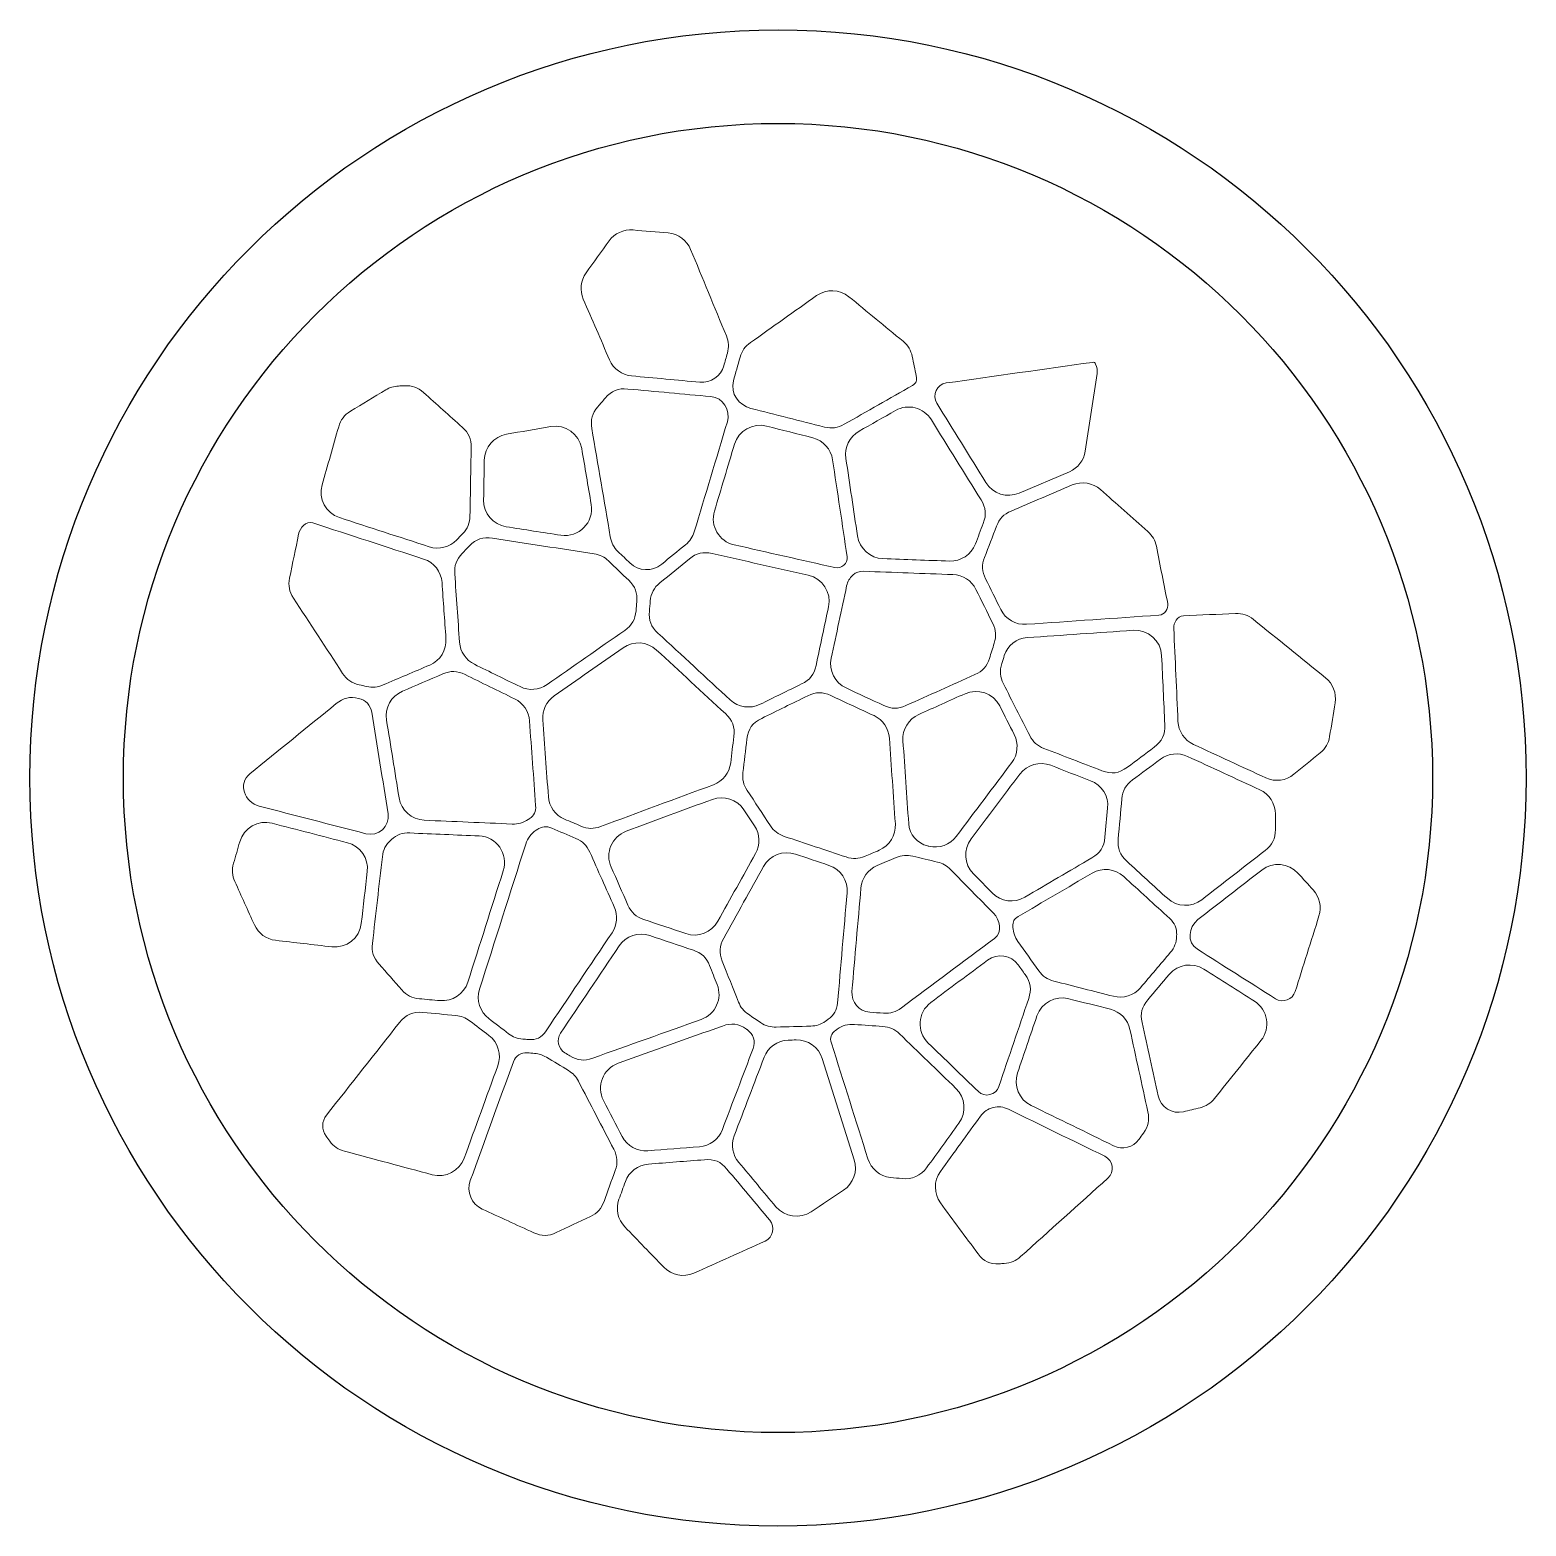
# Model space of a CAD drawing. Header units: inches. Extents: x 0 to 4, y 0 to 4.
import ezdxf

# ---------------------------------------------------------------- set-up
doc = ezdxf.new("R2010")
doc.units = ezdxf.units.IN
doc.header["$MEASUREMENT"] = 0
doc.layers.get('0').update_dxf_attribs({"lineweight": 25, "true_color": 0xffffff})
doc.layers.add('Default', color=7, linetype='Continuous', true_color=0xffffff)

msp = doc.modelspace()

# ---------------------------------------------------------------- linework, layer by layer
for radius in [2, 1.75]:
    msp.add_circle((2, 2), radius)
at = {"layer": 'Default', "lineweight": 9}
for points, knots in [([(1.487, 3.3503), (1.4724, 3.33), (1.4695, 3.3034), (1.4795, 3.2804), (1.4795, 3.2804), (1.5029, 3.2261), (1.5263, 3.1719), (1.5497, 3.1177), (1.5497, 3.1177), (1.5601, 3.0937), (1.5827, 3.0773), (1.6087, 3.0749), (1.6087, 3.0749), (1.6696, 3.0694), (1.7304, 3.0638), (1.7913, 3.0582), (1.7913, 3.0582), (1.8204, 3.0556), (1.8473, 3.0741), (1.8553, 3.1023), (1.8553, 3.1023), (1.8584, 3.1133), (1.8615, 3.1244), (1.8646, 3.1355), (1.8646, 3.1355), (1.8693, 3.1521), (1.8685, 3.1662), (1.8619, 3.1821), (1.8619, 3.1821), (1.8301, 3.2591), (1.7983, 3.3362), (1.7665, 3.4132), (1.7665, 3.4132), (1.7563, 3.4379), (1.7332, 3.4549), (1.7066, 3.4571), (1.7066, 3.4571), (1.6752, 3.4598), (1.6438, 3.4624), (1.6124, 3.4651), (1.6124, 3.4651), (1.5874, 3.4672), (1.5631, 3.4561), (1.5485, 3.4357), (1.5485, 3.4357), (1.528, 3.4072), (1.5075, 3.3788), (1.487, 3.3503)], [0, 0, 0, 0, 0.076923, 0.076923, 0.076923, 0.076923, 0.153846, 0.153846, 0.153846, 0.153846, 0.230769, 0.230769, 0.230769, 0.230769, 0.307692, 0.307692, 0.307692, 0.307692, 0.384615, 0.384615, 0.384615, 0.384615, 0.461538, 0.461538, 0.461538, 0.461538, 0.538462, 0.538462, 0.538462, 0.538462, 0.615385, 0.615385, 0.615385, 0.615385, 0.692308, 0.692308, 0.692308, 0.692308, 0.769231, 0.769231, 0.769231, 0.769231, 0.846154, 0.846154, 0.846154, 0.846154, 1, 1, 1, 1]), ([(1.9262, 3.164), (1.9118, 3.1539), (1.9036, 3.1421), (1.8988, 3.1252), (1.8988, 3.1252), (1.8928, 3.104), (1.8869, 3.0828), (1.8809, 3.0616), (1.8809, 3.0616), (1.8714, 3.0278), (1.8957, 2.9963), (1.9278, 2.9882), (1.9278, 2.9882), (1.9933, 2.9716), (2.0588, 2.955), (2.1243, 2.9384), (2.1243, 2.9384), (2.144, 2.9334), (2.1595, 2.9356), (2.1771, 2.9456), (2.1771, 2.9456), (2.2379, 2.9802), (2.2986, 3.0148), (2.3594, 3.0494), (2.3594, 3.0494), (2.3706, 3.0558), (2.3718, 3.0635), (2.3694, 3.0752), (2.3694, 3.0752), (2.3659, 3.0924), (2.3624, 3.1096), (2.3589, 3.1267), (2.3589, 3.1267), (2.3554, 3.144), (2.348, 3.1563), (2.3343, 3.1675), (2.3343, 3.1675), (2.2862, 3.2072), (2.238, 3.2469), (2.1898, 3.2866), (2.1898, 3.2866), (2.1649, 3.3071), (2.1294, 3.3083), (2.1031, 3.2897), (2.1031, 3.2897), (2.0441, 3.2478), (1.9852, 3.2059), (1.9262, 3.164)], [0, 0, 0, 0, 0.076923, 0.076923, 0.076923, 0.076923, 0.153846, 0.153846, 0.153846, 0.153846, 0.230769, 0.230769, 0.230769, 0.230769, 0.307692, 0.307692, 0.307692, 0.307692, 0.384615, 0.384615, 0.384615, 0.384615, 0.461538, 0.461538, 0.461538, 0.461538, 0.538462, 0.538462, 0.538462, 0.538462, 0.615385, 0.615385, 0.615385, 0.615385, 0.692308, 0.692308, 0.692308, 0.692308, 0.769231, 0.769231, 0.769231, 0.769231, 0.846154, 0.846154, 0.846154, 0.846154, 1, 1, 1, 1]), ([(2.556, 2.7897), (2.5122, 2.8605), (2.4684, 2.9313), (2.4247, 3.0021), (2.4247, 3.0021), (2.4111, 3.0239), (2.4245, 3.0525), (2.45, 3.0561), (2.45, 3.0561), (2.5802, 3.0745), (2.7104, 3.0929), (2.8406, 3.1112)], [0, 0, 0, 0, 0.25, 0.25, 0.25, 0.25, 0.5, 0.5, 0.5, 0.5, 1, 1, 1, 1]), ([(1.1797, 2.8835), (1.1801, 2.9067), (1.1733, 2.9224), (1.156, 2.9379), (1.156, 2.9379), (1.1215, 2.9688), (1.087, 2.9997), (1.0525, 3.0306), (1.0525, 3.0306), (1.0372, 3.0443), (1.0222, 3.0497), (1.0016, 3.0487), (1.0016, 3.0487), (0.9961, 3.0485), (0.9906, 3.0482), (0.9852, 3.048), (0.9852, 3.048), (0.9727, 3.0474), (0.9621, 3.0442), (0.9515, 3.0377), (0.9515, 3.0377), (0.92, 3.0187), (0.8886, 2.9997), (0.8571, 2.9806), (0.8571, 2.9806), (0.8403, 2.9704), (0.8309, 2.9581), (0.8255, 2.9392), (0.8255, 2.9392), (0.8107, 2.8873), (0.7959, 2.8355), (0.7811, 2.7837), (0.7811, 2.7837), (0.7706, 2.7468), (0.7911, 2.7081), (0.8276, 2.6963), (0.8276, 2.6963), (0.9076, 2.6702), (0.9875, 2.6442), (1.0675, 2.6181), (1.0675, 2.6181), (1.0936, 2.6096), (1.1222, 2.6168), (1.1412, 2.6367), (1.1412, 2.6367), (1.1463, 2.6421), (1.1515, 2.6475), (1.1567, 2.653), (1.1567, 2.653), (1.1703, 2.6672), (1.1761, 2.6814), (1.1765, 2.701), (1.1765, 2.701), (1.1776, 2.7618), (1.1786, 2.8227), (1.1797, 2.8835)], [0, 0, 0, 0, 0.066667, 0.066667, 0.066667, 0.066667, 0.133333, 0.133333, 0.133333, 0.133333, 0.2, 0.2, 0.2, 0.2, 0.266667, 0.266667, 0.266667, 0.266667, 0.333333, 0.333333, 0.333333, 0.333333, 0.4, 0.4, 0.4, 0.4, 0.466667, 0.466667, 0.466667, 0.466667, 0.533333, 0.533333, 0.533333, 0.533333, 0.6, 0.6, 0.6, 0.6, 0.666667, 0.666667, 0.666667, 0.666667, 0.733333, 0.733333, 0.733333, 0.733333, 0.8, 0.8, 0.8, 0.8, 0.866667, 0.866667, 0.866667, 0.866667, 1, 1, 1, 1]), ([(1.5986, 3.04), (1.5723, 3.0425), (1.5551, 3.0355), (1.5379, 3.0154), (1.5379, 3.0154), (1.5314, 3.0079), (1.5249, 3.0003), (1.5184, 2.9927), (1.5184, 2.9927), (1.5029, 2.9746), (1.4983, 2.9578), (1.5023, 2.9343), (1.5023, 2.9343), (1.5188, 2.8377), (1.5352, 2.7411), (1.5517, 2.6446), (1.5517, 2.6446), (1.5545, 2.6284), (1.5608, 2.6164), (1.5727, 2.6051), (1.5727, 2.6051), (1.5831, 2.5951), (1.5935, 2.5851), (1.6039, 2.5751), (1.6039, 2.5751), (1.6273, 2.5526), (1.6639, 2.5511), (1.6891, 2.5716), (1.6891, 2.5716), (1.7103, 2.589), (1.7316, 2.6063), (1.7529, 2.6236), (1.7529, 2.6236), (1.7646, 2.6331), (1.7718, 2.6438), (1.7762, 2.6584), (1.7762, 2.6584), (1.8056, 2.7564), (1.8351, 2.8544), (1.8646, 2.9524), (1.8646, 2.9524), (1.874, 2.9838), (1.8531, 3.0167), (1.8201, 3.0198), (1.8201, 3.0198), (1.7462, 3.0265), (1.6724, 3.0333), (1.5986, 3.04)], [0, 0, 0, 0, 0.076923, 0.076923, 0.076923, 0.076923, 0.153846, 0.153846, 0.153846, 0.153846, 0.230769, 0.230769, 0.230769, 0.230769, 0.307692, 0.307692, 0.307692, 0.307692, 0.384615, 0.384615, 0.384615, 0.384615, 0.461538, 0.461538, 0.461538, 0.461538, 0.538462, 0.538462, 0.538462, 0.538462, 0.615385, 0.615385, 0.615385, 0.615385, 0.692308, 0.692308, 0.692308, 0.692308, 0.769231, 0.769231, 0.769231, 0.769231, 0.846154, 0.846154, 0.846154, 0.846154, 1, 1, 1, 1]), ([(2.41, 2.958), (2.3898, 2.9907), (2.3474, 3.0015), (2.314, 2.9825), (2.314, 2.9825), (2.2816, 2.964), (2.2491, 2.9455), (2.2167, 2.9271), (2.2167, 2.9271), (2.1911, 2.9125), (2.1771, 2.8836), (2.1815, 2.8545), (2.1815, 2.8545), (2.1918, 2.7853), (2.2022, 2.7162), (2.2126, 2.6471), (2.2126, 2.6471), (2.2177, 2.6131), (2.2462, 2.5876), (2.2805, 2.5864), (2.2805, 2.5864), (2.3399, 2.5842), (2.3992, 2.582), (2.4586, 2.5799), (2.4586, 2.5799), (2.489, 2.5788), (2.5169, 2.5972), (2.5278, 2.6257), (2.5278, 2.6257), (2.5348, 2.6439), (2.5417, 2.6621), (2.5487, 2.6803), (2.5487, 2.6803), (2.5577, 2.7039), (2.556, 2.7219), (2.5428, 2.7434), (2.5428, 2.7434), (2.4985, 2.8149), (2.4542, 2.8865), (2.41, 2.958)], [0, 0, 0, 0, 0.090909, 0.090909, 0.090909, 0.090909, 0.181818, 0.181818, 0.181818, 0.181818, 0.272727, 0.272727, 0.272727, 0.272727, 0.363636, 0.363636, 0.363636, 0.363636, 0.454545, 0.454545, 0.454545, 0.454545, 0.545455, 0.545455, 0.545455, 0.545455, 0.636364, 0.636364, 0.636364, 0.636364, 0.727273, 0.727273, 0.727273, 0.727273, 0.818182, 0.818182, 0.818182, 0.818182, 1, 1, 1, 1]), ([(1.4751, 2.8813), (1.4685, 2.9203), (1.4315, 2.9464), (1.3926, 2.9396), (1.3926, 2.9396), (1.353, 2.9328), (1.3135, 2.9259), (1.2739, 2.919), (1.2739, 2.919), (1.2402, 2.9131), (1.2154, 2.8842), (1.2148, 2.85), (1.2148, 2.85), (1.2142, 2.8144), (1.2135, 2.7789), (1.2129, 2.7434), (1.2129, 2.7434), (1.2123, 2.7077), (1.2381, 2.677), (1.2734, 2.6716), (1.2734, 2.6716), (1.3221, 2.6641), (1.3708, 2.6566), (1.4195, 2.6491), (1.4195, 2.6491), (1.4676, 2.6416), (1.5089, 2.6835), (1.5007, 2.7316), (1.5007, 2.7316), (1.4922, 2.7815), (1.4837, 2.8314), (1.4751, 2.8813)], [0, 0, 0, 0, 0.111111, 0.111111, 0.111111, 0.111111, 0.222222, 0.222222, 0.222222, 0.222222, 0.333333, 0.333333, 0.333333, 0.333333, 0.444444, 0.444444, 0.444444, 0.444444, 0.555556, 0.555556, 0.555556, 0.555556, 0.666667, 0.666667, 0.666667, 0.666667, 0.777778, 0.777778, 0.777778, 0.777778, 1, 1, 1, 1]), ([(2.1459, 2.851), (2.1417, 2.8794), (2.1208, 2.9025), (2.0929, 2.9096), (2.0929, 2.9096), (2.0518, 2.92), (2.0107, 2.9304), (1.9696, 2.9408), (1.9696, 2.9408), (1.9326, 2.9502), (1.8947, 2.9288), (1.8837, 2.8922), (1.8837, 2.8922), (1.8658, 2.8326), (1.8479, 2.7731), (1.83, 2.7135), (1.83, 2.7135), (1.8181, 2.6739), (1.8423, 2.6325), (1.8826, 2.6234), (1.8826, 2.6234), (1.9724, 2.6032), (2.0622, 2.5829), (2.152, 2.5627), (2.152, 2.5627), (2.17, 2.5587), (2.1876, 2.573), (2.1848, 2.5917), (2.1848, 2.5917), (2.1719, 2.6782), (2.1589, 2.7646), (2.1459, 2.851)], [0, 0, 0, 0, 0.111111, 0.111111, 0.111111, 0.111111, 0.222222, 0.222222, 0.222222, 0.222222, 0.333333, 0.333333, 0.333333, 0.333333, 0.444444, 0.444444, 0.444444, 0.444444, 0.555556, 0.555556, 0.555556, 0.555556, 0.666667, 0.666667, 0.666667, 0.666667, 0.777778, 0.777778, 0.777778, 0.777778, 1, 1, 1, 1]), ([(2.623, 2.7136), (2.6033, 2.7052), (2.5919, 2.6935), (2.5843, 2.6735), (2.5843, 2.6735), (2.5736, 2.6456), (2.5629, 2.6177), (2.5522, 2.5898), (2.5522, 2.5898), (2.5443, 2.5691), (2.5451, 2.5525), (2.5549, 2.5327), (2.5549, 2.5327), (2.5684, 2.5053), (2.582, 2.4779), (2.5955, 2.4505), (2.5955, 2.4505), (2.6083, 2.4246), (2.6355, 2.4089), (2.6644, 2.4109), (2.6644, 2.4109), (2.7824, 2.419), (2.9003, 2.4272), (3.0183, 2.4353), (3.0183, 2.4353), (3.0342, 2.4364), (3.045, 2.4513), (3.0419, 2.4667), (3.0419, 2.4667), (3.0318, 2.5176), (3.0216, 2.5686), (3.0115, 2.6195), (3.0115, 2.6195), (3.0082, 2.6359), (3.0013, 2.6479), (2.9888, 2.659), (2.9888, 2.659), (2.9466, 2.6964), (2.9043, 2.7338), (2.8621, 2.7712), (2.8621, 2.7712), (2.8415, 2.7895), (2.8122, 2.7942), (2.7868, 2.7834), (2.7868, 2.7834), (2.7322, 2.7602), (2.6776, 2.7369), (2.623, 2.7136)], [0, 0, 0, 0, 0.076923, 0.076923, 0.076923, 0.076923, 0.153846, 0.153846, 0.153846, 0.153846, 0.230769, 0.230769, 0.230769, 0.230769, 0.307692, 0.307692, 0.307692, 0.307692, 0.384615, 0.384615, 0.384615, 0.384615, 0.461538, 0.461538, 0.461538, 0.461538, 0.538462, 0.538462, 0.538462, 0.538462, 0.615385, 0.615385, 0.615385, 0.615385, 0.692308, 0.692308, 0.692308, 0.692308, 0.769231, 0.769231, 0.769231, 0.769231, 0.846154, 0.846154, 0.846154, 0.846154, 1, 1, 1, 1]), ([(0.6943, 2.5346), (0.6902, 2.5142), (0.6932, 2.4985), (0.7045, 2.4812), (0.7045, 2.4812), (0.7483, 2.414), (0.7922, 2.3469), (0.8361, 2.2798), (0.8361, 2.2798), (0.8472, 2.2626), (0.8603, 2.2536), (0.8803, 2.2492), (0.8803, 2.2492), (0.887, 2.2477), (0.8938, 2.2462), (0.9005, 2.2447), (0.9005, 2.2447), (0.9161, 2.2412), (0.9294, 2.2424), (0.944, 2.2487), (0.944, 2.2487), (0.9857, 2.2665), (1.0274, 2.2842), (1.069, 2.302), (1.069, 2.302), (1.097, 2.314), (1.1143, 2.3423), (1.1122, 2.3726), (1.1122, 2.3726), (1.1087, 2.4226), (1.1052, 2.4726), (1.1017, 2.5226), (1.1017, 2.5226), (1.0997, 2.5516), (1.0802, 2.5764), (1.0526, 2.5854), (1.0526, 2.5854), (0.9539, 2.6176), (0.8551, 2.6498), (0.7564, 2.6819), (0.7564, 2.6819), (0.7367, 2.6884), (0.7218, 2.6682), (0.7184, 2.6515), (0.7184, 2.6515), (0.7104, 2.6125), (0.7023, 2.5735), (0.6943, 2.5346)], [0, 0, 0, 0, 0.076923, 0.076923, 0.076923, 0.076923, 0.153846, 0.153846, 0.153846, 0.153846, 0.230769, 0.230769, 0.230769, 0.230769, 0.307692, 0.307692, 0.307692, 0.307692, 0.384615, 0.384615, 0.384615, 0.384615, 0.461538, 0.461538, 0.461538, 0.461538, 0.538462, 0.538462, 0.538462, 0.538462, 0.615385, 0.615385, 0.615385, 0.615385, 0.692308, 0.692308, 0.692308, 0.692308, 0.769231, 0.769231, 0.769231, 0.769231, 0.846154, 0.846154, 0.846154, 0.846154, 1, 1, 1, 1]), ([(1.3104, 2.2442), (1.3337, 2.2328), (1.3613, 2.2349), (1.3826, 2.2497), (1.3826, 2.2497), (1.4518, 2.2981), (1.521, 2.3464), (1.5902, 2.3947), (1.5902, 2.3947), (1.6097, 2.4083), (1.6184, 2.4234), (1.6205, 2.4471), (1.6205, 2.4471), (1.6211, 2.455), (1.6218, 2.463), (1.6225, 2.471), (1.6225, 2.471), (1.6246, 2.4952), (1.6184, 2.5117), (1.6008, 2.5286), (1.6008, 2.5286), (1.5829, 2.5458), (1.565, 2.563), (1.547, 2.5802), (1.547, 2.5802), (1.5358, 2.591), (1.524, 2.5968), (1.5085, 2.5992), (1.5085, 2.5992), (1.418, 2.6132), (1.3275, 2.6272), (1.2369, 2.6411), (1.2369, 2.6411), (1.2106, 2.6452), (1.1929, 2.6392), (1.1745, 2.6199), (1.1745, 2.6199), (1.1681, 2.6133), (1.1618, 2.6066), (1.1554, 2.6), (1.1554, 2.6), (1.14, 2.5838), (1.1343, 2.568), (1.1358, 2.5457), (1.1358, 2.5457), (1.1401, 2.4848), (1.1443, 2.4239), (1.1486, 2.363), (1.1486, 2.363), (1.1504, 2.3377), (1.1655, 2.3151), (1.1884, 2.3039), (1.1884, 2.3039), (1.229, 2.284), (1.2697, 2.2641), (1.3104, 2.2442)], [0, 0, 0, 0, 0.066667, 0.066667, 0.066667, 0.066667, 0.133333, 0.133333, 0.133333, 0.133333, 0.2, 0.2, 0.2, 0.2, 0.266667, 0.266667, 0.266667, 0.266667, 0.333333, 0.333333, 0.333333, 0.333333, 0.4, 0.4, 0.4, 0.4, 0.466667, 0.466667, 0.466667, 0.466667, 0.533333, 0.533333, 0.533333, 0.533333, 0.6, 0.6, 0.6, 0.6, 0.666667, 0.666667, 0.666667, 0.666667, 0.733333, 0.733333, 0.733333, 0.733333, 0.8, 0.8, 0.8, 0.8, 0.866667, 0.866667, 0.866667, 0.866667, 1, 1, 1, 1]), ([(1.8237, 2.6001), (1.7996, 2.6055), (1.7822, 2.6015), (1.763, 2.5858), (1.763, 2.5858), (1.7368, 2.5645), (1.7107, 2.5432), (1.6845, 2.5219), (1.6845, 2.5219), (1.668, 2.5085), (1.6603, 2.4941), (1.6585, 2.4728), (1.6585, 2.4728), (1.6577, 2.4639), (1.6569, 2.4549), (1.6562, 2.446), (1.6562, 2.446), (1.654, 2.4211), (1.6605, 2.4044), (1.6788, 2.3874), (1.6788, 2.3874), (1.7433, 2.3279), (1.8078, 2.2683), (1.8723, 2.2088), (1.8723, 2.2088), (1.894, 2.1888), (1.9256, 2.1842), (1.9521, 2.1971), (1.9521, 2.1971), (1.9891, 2.2152), (2.0262, 2.2333), (2.0632, 2.2514), (2.0632, 2.2514), (2.0855, 2.2623), (2.0964, 2.2764), (2.1016, 2.3006), (2.1016, 2.3006), (2.1128, 2.353), (2.1239, 2.4053), (2.1351, 2.4577), (2.1351, 2.4577), (2.1433, 2.4959), (2.1191, 2.5336), (2.081, 2.5422), (2.081, 2.5422), (1.9952, 2.5615), (1.9095, 2.5808), (1.8237, 2.6001)], [0, 0, 0, 0, 0.076923, 0.076923, 0.076923, 0.076923, 0.153846, 0.153846, 0.153846, 0.153846, 0.230769, 0.230769, 0.230769, 0.230769, 0.307692, 0.307692, 0.307692, 0.307692, 0.384615, 0.384615, 0.384615, 0.384615, 0.461538, 0.461538, 0.461538, 0.461538, 0.538462, 0.538462, 0.538462, 0.538462, 0.615385, 0.615385, 0.615385, 0.615385, 0.692308, 0.692308, 0.692308, 0.692308, 0.769231, 0.769231, 0.769231, 0.769231, 0.846154, 0.846154, 0.846154, 0.846154, 1, 1, 1, 1]), ([(2.2003, 2.5424), (2.1912, 2.5343), (2.186, 2.5255), (2.1835, 2.5136), (2.1835, 2.5136), (2.1698, 2.4491), (2.156, 2.3847), (2.1423, 2.3203), (2.1423, 2.3203), (2.1353, 2.2877), (2.1518, 2.2547), (2.182, 2.2407), (2.182, 2.2407), (2.2155, 2.2251), (2.2491, 2.2095), (2.2826, 2.194), (2.2826, 2.194), (2.3036, 2.1842), (2.3207, 2.1841), (2.3418, 2.1936), (2.3418, 2.1936), (2.4034, 2.2212), (2.4649, 2.2487), (2.5265, 2.2763), (2.5265, 2.2763), (2.5472, 2.2856), (2.5584, 2.2982), (2.5653, 2.3198), (2.5653, 2.3198), (2.5696, 2.3333), (2.5738, 2.3467), (2.5781, 2.3602), (2.5781, 2.3602), (2.5842, 2.3795), (2.583, 2.3952), (2.5741, 2.4133), (2.5741, 2.4133), (2.5591, 2.4436), (2.5442, 2.4739), (2.5292, 2.5041), (2.5292, 2.5041), (2.5176, 2.5276), (2.494, 2.5429), (2.4678, 2.5438), (2.4678, 2.5438), (2.3881, 2.5467), (2.3084, 2.5497), (2.2287, 2.5526), (2.2287, 2.5526), (2.2172, 2.553), (2.2088, 2.55), (2.2003, 2.5424)], [0, 0, 0, 0, 0.071429, 0.071429, 0.071429, 0.071429, 0.142857, 0.142857, 0.142857, 0.142857, 0.214286, 0.214286, 0.214286, 0.214286, 0.285714, 0.285714, 0.285714, 0.285714, 0.357143, 0.357143, 0.357143, 0.357143, 0.428571, 0.428571, 0.428571, 0.428571, 0.5, 0.5, 0.5, 0.5, 0.571429, 0.571429, 0.571429, 0.571429, 0.642857, 0.642857, 0.642857, 0.642857, 0.714286, 0.714286, 0.714286, 0.714286, 0.785714, 0.785714, 0.785714, 0.785714, 0.857143, 0.857143, 0.857143, 0.857143, 1, 1, 1, 1]), ([(3.271, 2.4239), (3.2563, 2.4358), (3.242, 2.4405), (3.2231, 2.4397), (3.2231, 2.4397), (3.1767, 2.4377), (3.1303, 2.4357), (3.0839, 2.4337), (3.0839, 2.4337), (3.0666, 2.433), (3.0574, 2.4151), (3.0581, 2.3998), (3.0581, 2.3998), (3.0619, 2.3169), (3.0656, 2.2341), (3.0694, 2.1513), (3.0694, 2.1513), (3.0706, 2.1246), (3.0866, 2.1009), (3.1108, 2.0897), (3.1108, 2.0897), (3.1754, 2.0599), (3.2399, 2.0301), (3.3045, 2.0003), (3.3045, 2.0003), (3.3293, 1.9889), (3.3584, 1.9926), (3.3795, 2.0099), (3.3795, 2.0099), (3.4029, 2.0289), (3.4262, 2.048), (3.4495, 2.067), (3.4495, 2.067), (3.4642, 2.0791), (3.4718, 2.0922), (3.4748, 2.1109), (3.4748, 2.1109), (3.4797, 2.1411), (3.4845, 2.1712), (3.4894, 2.2013), (3.4894, 2.2013), (3.4934, 2.2266), (3.4837, 2.2521), (3.4638, 2.2681), (3.4638, 2.2681), (3.3995, 2.3201), (3.3352, 2.372), (3.271, 2.4239)], [0, 0, 0, 0, 0.076923, 0.076923, 0.076923, 0.076923, 0.153846, 0.153846, 0.153846, 0.153846, 0.230769, 0.230769, 0.230769, 0.230769, 0.307692, 0.307692, 0.307692, 0.307692, 0.384615, 0.384615, 0.384615, 0.384615, 0.461538, 0.461538, 0.461538, 0.461538, 0.538462, 0.538462, 0.538462, 0.538462, 0.615385, 0.615385, 0.615385, 0.615385, 0.692308, 0.692308, 0.692308, 0.692308, 0.769231, 0.769231, 0.769231, 0.769231, 0.846154, 0.846154, 0.846154, 0.846154, 1, 1, 1, 1]), ([(1.882, 2.1111), (1.8851, 2.1371), (1.8787, 2.1543), (1.8595, 2.172), (1.8595, 2.172), (1.7981, 2.2288), (1.7367, 2.2855), (1.6752, 2.3422), (1.6752, 2.3422), (1.6506, 2.3649), (1.6135, 2.3675), (1.586, 2.3483), (1.586, 2.3483), (1.5245, 2.3053), (1.463, 2.2624), (1.4015, 2.2194), (1.4015, 2.2194), (1.3809, 2.205), (1.3694, 2.1808), (1.3712, 2.1558), (1.3712, 2.1558), (1.3762, 2.0874), (1.3811, 2.019), (1.3861, 1.9505), (1.3861, 1.9505), (1.388, 1.9238), (1.4048, 1.9004), (1.4295, 1.89), (1.4295, 1.89), (1.4441, 1.8838), (1.4587, 1.8777), (1.4733, 1.8715), (1.4733, 1.8715), (1.4916, 1.8638), (1.5072, 1.8634), (1.5258, 1.8703), (1.5258, 1.8703), (1.6263, 1.9076), (1.7269, 1.9448), (1.8274, 1.982), (1.8274, 1.982), (1.8525, 1.9913), (1.8703, 2.0138), (1.8735, 2.0404), (1.8735, 2.0404), (1.8763, 2.064), (1.8791, 2.0876), (1.882, 2.1111)], [0, 0, 0, 0, 0.076923, 0.076923, 0.076923, 0.076923, 0.153846, 0.153846, 0.153846, 0.153846, 0.230769, 0.230769, 0.230769, 0.230769, 0.307692, 0.307692, 0.307692, 0.307692, 0.384615, 0.384615, 0.384615, 0.384615, 0.461538, 0.461538, 0.461538, 0.461538, 0.538462, 0.538462, 0.538462, 0.538462, 0.615385, 0.615385, 0.615385, 0.615385, 0.692308, 0.692308, 0.692308, 0.692308, 0.769231, 0.769231, 0.769231, 0.769231, 0.846154, 0.846154, 0.846154, 0.846154, 1, 1, 1, 1]), ([(2.6729, 2.1134), (2.6817, 2.0962), (2.693, 2.086), (2.711, 2.0791), (2.711, 2.0791), (2.7626, 2.0592), (2.8142, 2.0394), (2.8658, 2.0196), (2.8658, 2.0196), (2.8922, 2.0094), (2.9113, 2.012), (2.934, 2.029), (2.934, 2.029), (2.9578, 2.0467), (2.9817, 2.0645), (3.0055, 2.0823), (3.0055, 2.0823), (3.0272, 2.0985), (3.0353, 2.1155), (3.0341, 2.1427), (3.0341, 2.1427), (3.0313, 2.2041), (3.0285, 2.2654), (3.0257, 2.3268), (3.0257, 2.3268), (3.0239, 2.3669), (2.9895, 2.3975), (2.9496, 2.3948), (2.9496, 2.3948), (2.8551, 2.3883), (2.7606, 2.3818), (2.6662, 2.3753), (2.6662, 2.3753), (2.6379, 2.3733), (2.6137, 2.3543), (2.6051, 2.3273), (2.6051, 2.3273), (2.6028, 2.3201), (2.6005, 2.3129), (2.5983, 2.3058), (2.5983, 2.3058), (2.592, 2.2861), (2.5933, 2.2702), (2.6026, 2.2519), (2.6026, 2.2519), (2.6261, 2.2057), (2.6495, 2.1595), (2.6729, 2.1134)], [0, 0, 0, 0, 0.076923, 0.076923, 0.076923, 0.076923, 0.153846, 0.153846, 0.153846, 0.153846, 0.230769, 0.230769, 0.230769, 0.230769, 0.307692, 0.307692, 0.307692, 0.307692, 0.384615, 0.384615, 0.384615, 0.384615, 0.461538, 0.461538, 0.461538, 0.461538, 0.538462, 0.538462, 0.538462, 0.538462, 0.615385, 0.615385, 0.615385, 0.615385, 0.692308, 0.692308, 0.692308, 0.692308, 0.769231, 0.769231, 0.769231, 0.769231, 0.846154, 0.846154, 0.846154, 0.846154, 1, 1, 1, 1]), ([(0.987, 1.947), (0.9924, 1.9136), (1.0205, 1.8885), (1.0544, 1.8871), (1.0544, 1.8871), (1.1326, 1.8837), (1.2109, 1.8803), (1.2892, 1.877), (1.2892, 1.877), (1.3057, 1.8763), (1.3188, 1.88), (1.3324, 1.8893), (1.3324, 1.8893), (1.3333, 1.8899), (1.3342, 1.8905), (1.3351, 1.8911), (1.3351, 1.8911), (1.3486, 1.9002), (1.3533, 1.91), (1.3521, 1.9263), (1.3521, 1.9263), (1.3466, 2.0017), (1.3411, 2.0772), (1.3356, 2.1527), (1.3356, 2.1527), (1.3338, 2.178), (1.3187, 2.2004), (1.2959, 2.2115), (1.2959, 2.2115), (1.2517, 2.2332), (1.2074, 2.2549), (1.1632, 2.2765), (1.1632, 2.2765), (1.1423, 2.2868), (1.1252, 2.2872), (1.1038, 2.2781), (1.1038, 2.2781), (1.0678, 2.2627), (1.0318, 2.2474), (0.9958, 2.232), (0.9958, 2.232), (0.9657, 2.2191), (0.9482, 2.1874), (0.9534, 2.155), (0.9534, 2.155), (0.9646, 2.0857), (0.9758, 2.0163), (0.987, 1.947)], [0, 0, 0, 0, 0.076923, 0.076923, 0.076923, 0.076923, 0.153846, 0.153846, 0.153846, 0.153846, 0.230769, 0.230769, 0.230769, 0.230769, 0.307692, 0.307692, 0.307692, 0.307692, 0.384615, 0.384615, 0.384615, 0.384615, 0.461538, 0.461538, 0.461538, 0.461538, 0.538462, 0.538462, 0.538462, 0.538462, 0.615385, 0.615385, 0.615385, 0.615385, 0.692308, 0.692308, 0.692308, 0.692308, 0.769231, 0.769231, 0.769231, 0.769231, 0.846154, 0.846154, 0.846154, 0.846154, 1, 1, 1, 1]), ([(2.3761, 2.1698), (2.3488, 2.1576), (2.332, 2.1297), (2.3341, 2.0998), (2.3341, 2.0998), (2.3392, 2.0258), (2.3443, 1.9519), (2.3495, 1.8779), (2.3495, 1.8779), (2.3515, 1.8491), (2.3719, 1.8249), (2.4, 1.8183), (2.4, 1.8183), (2.4011, 1.818), (2.4021, 1.8178), (2.4032, 1.8175), (2.4032, 1.8175), (2.4308, 1.8109), (2.4596, 1.8213), (2.4767, 1.844), (2.4767, 1.844), (2.5261, 1.9097), (2.5755, 1.9754), (2.6249, 2.041), (2.6249, 2.041), (2.6412, 2.0628), (2.6438, 2.092), (2.6315, 2.1162), (2.6315, 2.1162), (2.6186, 2.1417), (2.6057, 2.1671), (2.5928, 2.1925), (2.5928, 2.1925), (2.5755, 2.2265), (2.5347, 2.2409), (2.5, 2.2253), (2.5, 2.2253), (2.4587, 2.2068), (2.4174, 2.1883), (2.3761, 2.1698)], [0, 0, 0, 0, 0.090909, 0.090909, 0.090909, 0.090909, 0.181818, 0.181818, 0.181818, 0.181818, 0.272727, 0.272727, 0.272727, 0.272727, 0.363636, 0.363636, 0.363636, 0.363636, 0.454545, 0.454545, 0.454545, 0.454545, 0.545455, 0.545455, 0.545455, 0.545455, 0.636364, 0.636364, 0.636364, 0.636364, 0.727273, 0.727273, 0.727273, 0.727273, 0.818182, 0.818182, 0.818182, 0.818182, 1, 1, 1, 1]), ([(0.8789, 2.2129), (0.8551, 2.2182), (0.8379, 2.2142), (0.8189, 2.1988), (0.8189, 2.1988), (0.742, 2.1363), (0.6651, 2.0738), (0.5882, 2.0114), (0.5882, 2.0114), (0.5551, 1.9844), (0.5739, 1.9348), (0.613, 1.9247), (0.613, 1.9247), (0.7081, 1.9002), (0.8033, 1.8757), (0.8984, 1.8511), (0.8984, 1.8511), (0.9316, 1.8426), (0.9632, 1.8705), (0.9577, 1.9045), (0.9577, 1.9045), (0.9431, 1.995), (0.9285, 2.0854), (0.9139, 2.1758), (0.9139, 2.1758), (0.9109, 2.1942), (0.8971, 2.2089), (0.8789, 2.2129)], [0, 0, 0, 0, 0.125, 0.125, 0.125, 0.125, 0.25, 0.25, 0.25, 0.25, 0.375, 0.375, 0.375, 0.375, 0.5, 0.5, 0.5, 0.5, 0.625, 0.625, 0.625, 0.625, 0.75, 0.75, 0.75, 0.75, 1, 1, 1, 1]), ([(2.141, 2.2204), (2.1191, 2.2306), (2.1015, 2.2304), (2.0797, 2.2198), (2.0797, 2.2198), (2.0386, 2.1997), (1.9976, 2.1796), (1.9565, 2.1595), (1.9565, 2.1595), (1.9314, 2.1473), (1.9203, 2.1317), (1.917, 2.1039), (1.917, 2.1039), (1.9135, 2.0741), (1.9099, 2.0443), (1.9063, 2.0145), (1.9063, 2.0145), (1.9041, 1.9963), (1.9075, 1.982), (1.9176, 1.9667), (1.9176, 1.9667), (1.9384, 1.9353), (1.9591, 1.9038), (1.9799, 1.8723), (1.9799, 1.8723), (1.9894, 1.858), (2.0006, 1.8494), (2.0169, 1.8439), (2.0169, 1.8439), (2.072, 1.8256), (2.1271, 1.8072), (2.1823, 1.7888), (2.1823, 1.7888), (2.2002, 1.7828), (2.2153, 1.7834), (2.2327, 1.7908), (2.2327, 1.7908), (2.2453, 1.7961), (2.2578, 1.8014), (2.2704, 1.8068), (2.2704, 1.8068), (2.2984, 1.8187), (2.3158, 1.847), (2.3137, 1.8774), (2.3137, 1.8774), (2.3084, 1.9539), (2.3031, 2.0304), (2.2978, 2.1069), (2.2978, 2.1069), (2.296, 2.1328), (2.2803, 2.1557), (2.2567, 2.1667), (2.2567, 2.1667), (2.2181, 2.1846), (2.1796, 2.2025), (2.141, 2.2204)], [0, 0, 0, 0, 0.066667, 0.066667, 0.066667, 0.066667, 0.133333, 0.133333, 0.133333, 0.133333, 0.2, 0.2, 0.2, 0.2, 0.266667, 0.266667, 0.266667, 0.266667, 0.333333, 0.333333, 0.333333, 0.333333, 0.4, 0.4, 0.4, 0.4, 0.466667, 0.466667, 0.466667, 0.466667, 0.533333, 0.533333, 0.533333, 0.533333, 0.6, 0.6, 0.6, 0.6, 0.666667, 0.666667, 0.666667, 0.666667, 0.733333, 0.733333, 0.733333, 0.733333, 0.8, 0.8, 0.8, 0.8, 0.866667, 0.866667, 0.866667, 0.866667, 1, 1, 1, 1]), ([(2.8392, 1.7866), (2.8618, 1.7998), (2.8717, 1.8154), (2.8741, 1.8415), (2.8741, 1.8415), (2.8765, 1.8676), (2.8789, 1.8936), (2.8813, 1.9197), (2.8813, 1.9197), (2.8842, 1.9515), (2.8657, 1.9814), (2.8359, 1.9928), (2.8359, 1.9928), (2.8002, 2.0065), (2.7646, 2.0202), (2.729, 2.0339), (2.729, 2.0339), (2.6992, 2.0454), (2.6655, 2.0357), (2.6464, 2.0102), (2.6464, 2.0102), (2.603, 1.9525), (2.5596, 1.8948), (2.5162, 1.8371), (2.5162, 1.8371), (2.495, 1.809), (2.4975, 1.7695), (2.5222, 1.7443), (2.5222, 1.7443), (2.539, 1.7272), (2.5558, 1.71), (2.5726, 1.6928), (2.5726, 1.6928), (2.5955, 1.6694), (2.6314, 1.6646), (2.6597, 1.6812), (2.6597, 1.6812), (2.7195, 1.7163), (2.7793, 1.7515), (2.8392, 1.7866)], [0, 0, 0, 0, 0.090909, 0.090909, 0.090909, 0.090909, 0.181818, 0.181818, 0.181818, 0.181818, 0.272727, 0.272727, 0.272727, 0.272727, 0.363636, 0.363636, 0.363636, 0.363636, 0.454545, 0.454545, 0.454545, 0.454545, 0.545455, 0.545455, 0.545455, 0.545455, 0.636364, 0.636364, 0.636364, 0.636364, 0.727273, 0.727273, 0.727273, 0.727273, 0.818182, 0.818182, 0.818182, 0.818182, 1, 1, 1, 1]), ([(3.3298, 1.9037), (3.3298, 1.9316), (3.3136, 1.9569), (3.2883, 1.9685), (3.2883, 1.9685), (3.2238, 1.9983), (3.1593, 2.0281), (3.0947, 2.0578), (3.0947, 2.0578), (3.071, 2.0688), (3.0431, 2.0659), (3.0222, 2.0502), (3.0222, 2.0502), (2.9974, 2.0317), (2.9726, 2.0132), (2.9478, 1.9947), (2.9478, 1.9947), (2.9297, 1.9812), (2.9215, 1.9665), (2.9194, 1.9441), (2.9194, 1.9441), (2.9161, 1.9083), (2.9128, 1.8726), (2.9095, 1.8368), (2.9095, 1.8368), (2.9072, 1.8116), (2.9137, 1.7947), (2.9324, 1.7776), (2.9324, 1.7776), (2.9686, 1.7445), (3.0049, 1.7114), (3.0411, 1.6783), (3.0411, 1.6783), (3.0668, 1.6548), (3.1056, 1.6533), (3.133, 1.6746), (3.133, 1.6746), (3.1894, 1.7184), (3.2458, 1.7622), (3.3022, 1.806), (3.3022, 1.806), (3.3219, 1.8213), (3.3298, 1.8374), (3.3298, 1.8624), (3.3298, 1.8624), (3.3298, 1.8762), (3.3298, 1.8899), (3.3298, 1.9037)], [0, 0, 0, 0, 0.076923, 0.076923, 0.076923, 0.076923, 0.153846, 0.153846, 0.153846, 0.153846, 0.230769, 0.230769, 0.230769, 0.230769, 0.307692, 0.307692, 0.307692, 0.307692, 0.384615, 0.384615, 0.384615, 0.384615, 0.461538, 0.461538, 0.461538, 0.461538, 0.538462, 0.538462, 0.538462, 0.538462, 0.615385, 0.615385, 0.615385, 0.615385, 0.692308, 0.692308, 0.692308, 0.692308, 0.769231, 0.769231, 0.769231, 0.769231, 0.846154, 0.846154, 0.846154, 0.846154, 1, 1, 1, 1]), ([(1.5943, 1.8576), (1.5556, 1.8433), (1.5371, 1.7994), (1.5538, 1.7617), (1.5538, 1.7617), (1.5689, 1.728), (1.5839, 1.6942), (1.5989, 1.6604), (1.5989, 1.6604), (1.608, 1.6401), (1.6203, 1.6289), (1.6414, 1.6218), (1.6414, 1.6218), (1.6789, 1.6092), (1.7164, 1.5965), (1.754, 1.5839), (1.754, 1.5839), (1.7866, 1.5729), (1.8223, 1.5868), (1.8391, 1.6168), (1.8391, 1.6168), (1.8727, 1.6773), (1.9064, 1.7377), (1.9401, 1.7981), (1.9401, 1.7981), (1.953, 1.8214), (1.9519, 1.8499), (1.9373, 1.8721), (1.9373, 1.8721), (1.9278, 1.8865), (1.9183, 1.9009), (1.9088, 1.9153), (1.9088, 1.9153), (1.8906, 1.943), (1.8556, 1.9544), (1.8245, 1.9429), (1.8245, 1.9429), (1.7478, 1.9145), (1.671, 1.8861), (1.5943, 1.8576)], [0, 0, 0, 0, 0.090909, 0.090909, 0.090909, 0.090909, 0.181818, 0.181818, 0.181818, 0.181818, 0.272727, 0.272727, 0.272727, 0.272727, 0.363636, 0.363636, 0.363636, 0.363636, 0.454545, 0.454545, 0.454545, 0.454545, 0.545455, 0.545455, 0.545455, 0.545455, 0.636364, 0.636364, 0.636364, 0.636364, 0.727273, 0.727273, 0.727273, 0.727273, 0.818182, 0.818182, 0.818182, 0.818182, 1, 1, 1, 1]), ([(0.6474, 1.879), (0.61, 1.8887), (0.5717, 1.8668), (0.561, 1.8296), (0.561, 1.8296), (0.5555, 1.8105), (0.55, 1.7913), (0.5445, 1.7721), (0.5445, 1.7721), (0.5394, 1.7544), (0.5405, 1.7397), (0.548, 1.723), (0.548, 1.723), (0.5654, 1.6845), (0.5828, 1.646), (0.6002, 1.6075), (0.6002, 1.6075), (0.6105, 1.5847), (0.632, 1.569), (0.6569, 1.5661), (0.6569, 1.5661), (0.7069, 1.5602), (0.7569, 1.5544), (0.8069, 1.5486), (0.8069, 1.5486), (0.8461, 1.544), (0.8816, 1.5721), (0.886, 1.6114), (0.886, 1.6114), (0.8913, 1.6576), (0.8965, 1.7038), (0.9018, 1.75), (0.9018, 1.75), (0.9058, 1.7853), (0.8832, 1.8182), (0.8487, 1.8271), (0.8487, 1.8271), (0.7816, 1.8444), (0.7145, 1.8617), (0.6474, 1.879)], [0, 0, 0, 0, 0.090909, 0.090909, 0.090909, 0.090909, 0.181818, 0.181818, 0.181818, 0.181818, 0.272727, 0.272727, 0.272727, 0.272727, 0.363636, 0.363636, 0.363636, 0.363636, 0.454545, 0.454545, 0.454545, 0.454545, 0.545455, 0.545455, 0.545455, 0.545455, 0.636364, 0.636364, 0.636364, 0.636364, 0.727273, 0.727273, 0.727273, 0.727273, 0.818182, 0.818182, 0.818182, 0.818182, 1, 1, 1, 1]), ([(0.9654, 1.8344), (0.9513, 1.8217), (0.9443, 1.8083), (0.9422, 1.7894), (0.9422, 1.7894), (0.9334, 1.7122), (0.9246, 1.6351), (0.9158, 1.5579), (0.9158, 1.5579), (0.9133, 1.5355), (0.9184, 1.5195), (0.9333, 1.5026), (0.9333, 1.5026), (0.9536, 1.4796), (0.9738, 1.4567), (0.9941, 1.4337), (0.9941, 1.4337), (1.0073, 1.4188), (1.0212, 1.4117), (1.0411, 1.4099), (1.0411, 1.4099), (1.0594, 1.4082), (1.0778, 1.4065), (1.0962, 1.4049), (1.0962, 1.4049), (1.1295, 1.4018), (1.1605, 1.4223), (1.1707, 1.4542), (1.1707, 1.4542), (1.2023, 1.5535), (1.234, 1.6528), (1.2656, 1.7521), (1.2656, 1.7521), (1.2799, 1.7969), (1.2477, 1.8431), (1.2007, 1.8451), (1.2007, 1.8451), (1.139, 1.8477), (1.0773, 1.8504), (1.0156, 1.853), (1.0156, 1.853), (0.9958, 1.8539), (0.9813, 1.8487), (0.9666, 1.8354), (0.9666, 1.8354), (0.9662, 1.8351), (0.9658, 1.8347), (0.9654, 1.8344)], [0, 0, 0, 0, 0.076923, 0.076923, 0.076923, 0.076923, 0.153846, 0.153846, 0.153846, 0.153846, 0.230769, 0.230769, 0.230769, 0.230769, 0.307692, 0.307692, 0.307692, 0.307692, 0.384615, 0.384615, 0.384615, 0.384615, 0.461538, 0.461538, 0.461538, 0.461538, 0.538462, 0.538462, 0.538462, 0.538462, 0.615385, 0.615385, 0.615385, 0.615385, 0.692308, 0.692308, 0.692308, 0.692308, 0.769231, 0.769231, 0.769231, 0.769231, 0.846154, 0.846154, 0.846154, 0.846154, 1, 1, 1, 1]), ([(1.4969, 1.8019), (1.4888, 1.82), (1.4778, 1.8309), (1.4595, 1.8386), (1.4595, 1.8386), (1.4382, 1.8476), (1.4169, 1.8566), (1.3956, 1.8656), (1.3956, 1.8656), (1.3803, 1.8721), (1.3689, 1.871), (1.3552, 1.8616), (1.3552, 1.8616), (1.3546, 1.8612), (1.354, 1.8608), (1.3535, 1.8605), (1.3535, 1.8605), (1.3393, 1.8508), (1.3308, 1.8395), (1.3256, 1.8231), (1.3256, 1.8231), (1.2844, 1.6938), (1.2432, 1.5644), (1.202, 1.4351), (1.202, 1.4351), (1.1929, 1.4063), (1.2028, 1.3749), (1.2268, 1.3566), (1.2268, 1.3566), (1.2445, 1.3432), (1.2622, 1.3297), (1.2799, 1.3163), (1.2799, 1.3163), (1.2914, 1.3075), (1.3031, 1.3031), (1.3175, 1.302), (1.3175, 1.302), (1.3224, 1.3016), (1.3274, 1.3012), (1.3323, 1.3008), (1.3323, 1.3008), (1.3544, 1.2991), (1.3676, 1.3055), (1.38, 1.3238), (1.38, 1.3238), (1.4387, 1.4114), (1.4975, 1.4989), (1.5563, 1.5864), (1.5563, 1.5864), (1.57, 1.6068), (1.5722, 1.6328), (1.5622, 1.6552), (1.5622, 1.6552), (1.5405, 1.7041), (1.5187, 1.753), (1.4969, 1.8019)], [0, 0, 0, 0, 0.066667, 0.066667, 0.066667, 0.066667, 0.133333, 0.133333, 0.133333, 0.133333, 0.2, 0.2, 0.2, 0.2, 0.266667, 0.266667, 0.266667, 0.266667, 0.333333, 0.333333, 0.333333, 0.333333, 0.4, 0.4, 0.4, 0.4, 0.466667, 0.466667, 0.466667, 0.466667, 0.533333, 0.533333, 0.533333, 0.533333, 0.6, 0.6, 0.6, 0.6, 0.666667, 0.666667, 0.666667, 0.666667, 0.733333, 0.733333, 0.733333, 0.733333, 0.8, 0.8, 0.8, 0.8, 0.866667, 0.866667, 0.866667, 0.866667, 1, 1, 1, 1]), ([(1.8944, 1.401), (1.9001, 1.3868), (1.9082, 1.3768), (1.9208, 1.3683), (1.9208, 1.3683), (1.9317, 1.3609), (1.9426, 1.3535), (1.9535, 1.3462), (1.9535, 1.3462), (1.9667, 1.3372), (1.9796, 1.3335), (1.9955, 1.334), (1.9955, 1.334), (2.0263, 1.3349), (2.057, 1.3358), (2.0877, 1.3367), (2.0877, 1.3367), (2.1026, 1.3371), (2.1146, 1.3411), (2.1268, 1.3497), (2.1268, 1.3497), (2.1292, 1.3514), (2.1317, 1.3532), (2.1342, 1.3549), (2.1342, 1.3549), (2.1503, 1.3662), (2.1574, 1.3788), (2.1592, 1.3984), (2.1592, 1.3984), (2.1677, 1.4965), (2.1762, 1.5946), (2.1848, 1.6927), (2.1848, 1.6927), (2.1876, 1.7255), (2.1676, 1.7561), (2.1362, 1.7665), (2.1362, 1.7665), (2.1063, 1.7765), (2.0764, 1.7865), (2.0465, 1.7965), (2.0465, 1.7965), (2.014, 1.8073), (1.9783, 1.7935), (1.9616, 1.7635), (1.9616, 1.7635), (1.926, 1.6996), (1.8904, 1.6356), (1.8548, 1.5717), (1.8548, 1.5717), (1.843, 1.5506), (1.8419, 1.533), (1.8508, 1.5106), (1.8508, 1.5106), (1.8653, 1.4741), (1.8799, 1.4375), (1.8944, 1.401)], [0, 0, 0, 0, 0.066667, 0.066667, 0.066667, 0.066667, 0.133333, 0.133333, 0.133333, 0.133333, 0.2, 0.2, 0.2, 0.2, 0.266667, 0.266667, 0.266667, 0.266667, 0.333333, 0.333333, 0.333333, 0.333333, 0.4, 0.4, 0.4, 0.4, 0.466667, 0.466667, 0.466667, 0.466667, 0.533333, 0.533333, 0.533333, 0.533333, 0.6, 0.6, 0.6, 0.6, 0.666667, 0.666667, 0.666667, 0.666667, 0.733333, 0.733333, 0.733333, 0.733333, 0.8, 0.8, 0.8, 0.8, 0.866667, 0.866667, 0.866667, 0.866667, 1, 1, 1, 1]), ([(2.1977, 1.4295), (2.1952, 1.4009), (2.2166, 1.3759), (2.2451, 1.3739), (2.2451, 1.3739), (2.2575, 1.373), (2.2698, 1.3722), (2.2821, 1.3713), (2.2821, 1.3713), (2.3007, 1.37), (2.3149, 1.3742), (2.3298, 1.3853), (2.3298, 1.3853), (2.4127, 1.4473), (2.4955, 1.5093), (2.5784, 1.5712), (2.5784, 1.5712), (2.6012, 1.5883), (2.5933, 1.6207), (2.576, 1.6384), (2.576, 1.6384), (2.5377, 1.6775), (2.4994, 1.7166), (2.4611, 1.7557), (2.4611, 1.7557), (2.4512, 1.7659), (2.4405, 1.7719), (2.4267, 1.7752), (2.4267, 1.7752), (2.4045, 1.7805), (2.3824, 1.7858), (2.3603, 1.791), (2.3603, 1.791), (2.3444, 1.7948), (2.3309, 1.7937), (2.3159, 1.7873), (2.3159, 1.7873), (2.2989, 1.7801), (2.2819, 1.7729), (2.265, 1.7657), (2.265, 1.7657), (2.2407, 1.7554), (2.224, 1.7325), (2.2217, 1.7062), (2.2217, 1.7062), (2.2137, 1.614), (2.2057, 1.5217), (2.1977, 1.4295)], [0, 0, 0, 0, 0.076923, 0.076923, 0.076923, 0.076923, 0.153846, 0.153846, 0.153846, 0.153846, 0.230769, 0.230769, 0.230769, 0.230769, 0.307692, 0.307692, 0.307692, 0.307692, 0.384615, 0.384615, 0.384615, 0.384615, 0.461538, 0.461538, 0.461538, 0.461538, 0.538462, 0.538462, 0.538462, 0.538462, 0.615385, 0.615385, 0.615385, 0.615385, 0.692308, 0.692308, 0.692308, 0.692308, 0.769231, 0.769231, 0.769231, 0.769231, 0.846154, 0.846154, 0.846154, 0.846154, 1, 1, 1, 1]), ([(2.9242, 1.7368), (2.9011, 1.7579), (2.8669, 1.7615), (2.84, 1.7457), (2.84, 1.7457), (2.774, 1.707), (2.708, 1.6683), (2.6421, 1.6295), (2.6421, 1.6295), (2.6312, 1.6231), (2.6273, 1.6159), (2.628, 1.6033), (2.628, 1.6033), (2.628, 1.6024), (2.6281, 1.6015), (2.6281, 1.6007), (2.6281, 1.6007), (2.6289, 1.5865), (2.633, 1.5749), (2.6413, 1.5633), (2.6413, 1.5633), (2.66, 1.537), (2.6787, 1.5108), (2.6974, 1.4846), (2.6974, 1.4846), (2.708, 1.4697), (2.7201, 1.4614), (2.7378, 1.4569), (2.7378, 1.4569), (2.7909, 1.4433), (2.844, 1.4298), (2.8971, 1.4163), (2.8971, 1.4163), (2.9235, 1.4096), (2.9514, 1.4185), (2.969, 1.4392), (2.969, 1.4392), (2.9956, 1.4706), (3.0222, 1.5019), (3.0488, 1.5332), (3.0488, 1.5332), (3.0602, 1.5466), (3.0653, 1.5599), (3.0658, 1.5775), (3.0658, 1.5775), (3.0658, 1.5785), (3.0658, 1.5795), (3.0659, 1.5805), (3.0659, 1.5805), (3.0664, 1.5991), (3.061, 1.6118), (3.0472, 1.6244), (3.0472, 1.6244), (3.0062, 1.6619), (2.9652, 1.6993), (2.9242, 1.7368)], [0, 0, 0, 0, 0.066667, 0.066667, 0.066667, 0.066667, 0.133333, 0.133333, 0.133333, 0.133333, 0.2, 0.2, 0.2, 0.2, 0.266667, 0.266667, 0.266667, 0.266667, 0.333333, 0.333333, 0.333333, 0.333333, 0.4, 0.4, 0.4, 0.4, 0.466667, 0.466667, 0.466667, 0.466667, 0.533333, 0.533333, 0.533333, 0.533333, 0.6, 0.6, 0.6, 0.6, 0.666667, 0.666667, 0.666667, 0.666667, 0.733333, 0.733333, 0.733333, 0.733333, 0.8, 0.8, 0.8, 0.8, 0.866667, 0.866667, 0.866667, 0.866667, 1, 1, 1, 1]), ([(3.3829, 1.4294), (3.404, 1.4967), (3.4252, 1.564), (3.4463, 1.6312), (3.4463, 1.6312), (3.4539, 1.6554), (3.4481, 1.6819), (3.431, 1.7006), (3.431, 1.7006), (3.4173, 1.7157), (3.4037, 1.7307), (3.39, 1.7457), (3.39, 1.7457), (3.3649, 1.7733), (3.3229, 1.7769), (3.2935, 1.754), (3.2935, 1.754), (3.2365, 1.7098), (3.1796, 1.6656), (3.1227, 1.6214), (3.1227, 1.6214), (3.0972, 1.6016), (3.0921, 1.5608), (3.1214, 1.5422), (3.1214, 1.5422), (3.1908, 1.4982), (3.2603, 1.4541), (3.3297, 1.41), (3.3297, 1.41), (3.3495, 1.3975), (3.3758, 1.4071), (3.3829, 1.4294)], [0, 0, 0, 0, 0.111111, 0.111111, 0.111111, 0.111111, 0.222222, 0.222222, 0.222222, 0.222222, 0.333333, 0.333333, 0.333333, 0.333333, 0.444444, 0.444444, 0.444444, 0.444444, 0.555556, 0.555556, 0.555556, 0.555556, 0.666667, 0.666667, 0.666667, 0.666667, 0.777778, 0.777778, 0.777778, 0.777778, 1, 1, 1, 1]), ([(1.6574, 1.5788), (1.6269, 1.589), (1.5933, 1.5776), (1.5754, 1.5509), (1.5754, 1.5509), (1.5232, 1.4732), (1.4711, 1.3955), (1.4189, 1.3178), (1.4189, 1.3178), (1.407, 1.3001), (1.4123, 1.2761), (1.4305, 1.2651), (1.4305, 1.2651), (1.4349, 1.2625), (1.4393, 1.2598), (1.4437, 1.2571), (1.4437, 1.2571), (1.4644, 1.2446), (1.4819, 1.2428), (1.5047, 1.251), (1.5047, 1.251), (1.6014, 1.2855), (1.6982, 1.32), (1.795, 1.3546), (1.795, 1.3546), (1.833, 1.3682), (1.8522, 1.4106), (1.8373, 1.4482), (1.8373, 1.4482), (1.8306, 1.4649), (1.8239, 1.4816), (1.8173, 1.4984), (1.8173, 1.4984), (1.8086, 1.5202), (1.796, 1.5321), (1.7737, 1.5396), (1.7737, 1.5396), (1.735, 1.5527), (1.6962, 1.5657), (1.6574, 1.5788)], [0, 0, 0, 0, 0.090909, 0.090909, 0.090909, 0.090909, 0.181818, 0.181818, 0.181818, 0.181818, 0.272727, 0.272727, 0.272727, 0.272727, 0.363636, 0.363636, 0.363636, 0.363636, 0.454545, 0.454545, 0.454545, 0.454545, 0.545455, 0.545455, 0.545455, 0.545455, 0.636364, 0.636364, 0.636364, 0.636364, 0.727273, 0.727273, 0.727273, 0.727273, 0.818182, 0.818182, 0.818182, 0.818182, 1, 1, 1, 1]), ([(2.4085, 1.3996), (2.3733, 1.3733), (2.3701, 1.3217), (2.4017, 1.2912), (2.4017, 1.2912), (2.4463, 1.2481), (2.491, 1.2049), (2.5356, 1.1618), (2.5356, 1.1618), (2.5533, 1.1446), (2.5827, 1.1522), (2.5905, 1.1754), (2.5905, 1.1754), (2.6171, 1.2537), (2.6437, 1.3319), (2.6702, 1.4101), (2.6702, 1.4101), (2.6786, 1.4349), (2.676, 1.4532), (2.6608, 1.4745), (2.6608, 1.4745), (2.6546, 1.4831), (2.6484, 1.4918), (2.6423, 1.5004), (2.6423, 1.5004), (2.6234, 1.5269), (2.5864, 1.5327), (2.5604, 1.5132), (2.5604, 1.5132), (2.5098, 1.4753), (2.4591, 1.4375), (2.4085, 1.3996)], [0, 0, 0, 0, 0.111111, 0.111111, 0.111111, 0.111111, 0.222222, 0.222222, 0.222222, 0.222222, 0.333333, 0.333333, 0.333333, 0.333333, 0.444444, 0.444444, 0.444444, 0.444444, 0.555556, 0.555556, 0.555556, 0.555556, 0.666667, 0.666667, 0.666667, 0.666667, 0.777778, 0.777778, 0.777778, 0.777778, 1, 1, 1, 1]), ([(3.1387, 1.489), (3.1087, 1.508), (3.0692, 1.502), (3.0461, 1.4749), (3.0461, 1.4749), (3.027, 1.4524), (3.0079, 1.4299), (2.9887, 1.4073), (2.9887, 1.4073), (2.9724, 1.3881), (2.968, 1.3706), (2.9734, 1.346), (2.9734, 1.346), (2.9876, 1.2808), (3.0018, 1.2155), (3.016, 1.1503), (3.016, 1.1503), (3.0227, 1.1195), (3.0535, 1.1003), (3.0842, 1.1078), (3.0842, 1.1078), (3.0989, 1.1114), (3.1137, 1.115), (3.1284, 1.1186), (3.1284, 1.1186), (3.1448, 1.1227), (3.1566, 1.1302), (3.1671, 1.1433), (3.1671, 1.1433), (3.2085, 1.195), (3.2499, 1.2467), (3.2913, 1.2984), (3.2913, 1.2984), (3.3178, 1.3316), (3.3097, 1.3805), (3.2738, 1.4033), (3.2738, 1.4033), (3.2288, 1.4318), (3.1838, 1.4604), (3.1387, 1.489)], [0, 0, 0, 0, 0.090909, 0.090909, 0.090909, 0.090909, 0.181818, 0.181818, 0.181818, 0.181818, 0.272727, 0.272727, 0.272727, 0.272727, 0.363636, 0.363636, 0.363636, 0.363636, 0.454545, 0.454545, 0.454545, 0.454545, 0.545455, 0.545455, 0.545455, 0.545455, 0.636364, 0.636364, 0.636364, 0.636364, 0.727273, 0.727273, 0.727273, 0.727273, 0.818182, 0.818182, 0.818182, 0.818182, 1, 1, 1, 1]), ([(2.6405, 1.2116), (2.6289, 1.1776), (2.6445, 1.1403), (2.6767, 1.1245), (2.6767, 1.1245), (2.7503, 1.0886), (2.8238, 1.0527), (2.8973, 1.0168), (2.8973, 1.0168), (2.921, 1.0053), (2.9494, 1.0125), (2.9648, 1.0338), (2.9648, 1.0338), (2.9688, 1.0394), (2.9729, 1.0449), (2.9769, 1.0505), (2.9769, 1.0505), (2.9902, 1.0689), (2.9936, 1.0854), (2.9888, 1.1075), (2.9888, 1.1075), (2.9728, 1.1809), (2.9569, 1.2542), (2.9409, 1.3276), (2.9409, 1.3276), (2.9351, 1.354), (2.915, 1.3749), (2.8888, 1.3816), (2.8888, 1.3816), (2.8516, 1.3911), (2.8145, 1.4005), (2.7773, 1.41), (2.7773, 1.41), (2.7412, 1.4192), (2.7041, 1.3991), (2.6922, 1.3638), (2.6922, 1.3638), (2.6749, 1.3131), (2.6577, 1.2623), (2.6405, 1.2116)], [0, 0, 0, 0, 0.090909, 0.090909, 0.090909, 0.090909, 0.181818, 0.181818, 0.181818, 0.181818, 0.272727, 0.272727, 0.272727, 0.272727, 0.363636, 0.363636, 0.363636, 0.363636, 0.454545, 0.454545, 0.454545, 0.454545, 0.545455, 0.545455, 0.545455, 0.545455, 0.636364, 0.636364, 0.636364, 0.636364, 0.727273, 0.727273, 0.727273, 0.727273, 0.818182, 0.818182, 0.818182, 0.818182, 1, 1, 1, 1]), ([(0.7927, 1.0984), (0.7799, 1.0822), (0.7795, 1.0595), (0.7916, 1.0428), (0.7916, 1.0428), (0.795, 1.0382), (0.7983, 1.0337), (0.8017, 1.0291), (0.8017, 1.0291), (0.812, 1.0149), (0.8238, 1.0068), (0.8408, 1.0023), (0.8408, 1.0023), (0.9191, 0.9813), (0.9974, 0.9603), (1.0757, 0.9394), (1.0757, 0.9394), (1.1114, 0.9298), (1.1486, 0.9491), (1.1612, 0.9839), (1.1612, 0.9839), (1.1911, 1.0662), (1.2209, 1.1484), (1.2508, 1.2306), (1.2508, 1.2306), (1.2615, 1.26), (1.2518, 1.2929), (1.2269, 1.3118), (1.2269, 1.3118), (1.2098, 1.3248), (1.1926, 1.3378), (1.1755, 1.3509), (1.1755, 1.3509), (1.1643, 1.3594), (1.1529, 1.3638), (1.1388, 1.3651), (1.1388, 1.3651), (1.1095, 1.3678), (1.0801, 1.3705), (1.0508, 1.3732), (1.0508, 1.3732), (1.023, 1.3758), (1.0055, 1.3682), (0.9882, 1.3463), (0.9882, 1.3463), (0.923, 1.2637), (0.8578, 1.1811), (0.7927, 1.0984)], [0, 0, 0, 0, 0.076923, 0.076923, 0.076923, 0.076923, 0.153846, 0.153846, 0.153846, 0.153846, 0.230769, 0.230769, 0.230769, 0.230769, 0.307692, 0.307692, 0.307692, 0.307692, 0.384615, 0.384615, 0.384615, 0.384615, 0.461538, 0.461538, 0.461538, 0.461538, 0.538462, 0.538462, 0.538462, 0.538462, 0.615385, 0.615385, 0.615385, 0.615385, 0.692308, 0.692308, 0.692308, 0.692308, 0.769231, 0.769231, 0.769231, 0.769231, 0.846154, 0.846154, 0.846154, 0.846154, 1, 1, 1, 1]), ([(1.9336, 1.2769), (1.9406, 1.2954), (1.934, 1.3162), (1.9177, 1.3273), (1.9177, 1.3273), (1.9169, 1.3278), (1.9162, 1.3283), (1.9154, 1.3288), (1.9154, 1.3288), (1.894, 1.3433), (1.8759, 1.3456), (1.8515, 1.3369), (1.8515, 1.3369), (1.7587, 1.3038), (1.6658, 1.2706), (1.573, 1.2375), (1.573, 1.2375), (1.5322, 1.2229), (1.5137, 1.1758), (1.5336, 1.1374), (1.5336, 1.1374), (1.5502, 1.1055), (1.5668, 1.0735), (1.5834, 1.0416), (1.5834, 1.0416), (1.5966, 1.0162), (1.6237, 1.0011), (1.6523, 1.0033), (1.6523, 1.0033), (1.6982, 1.0069), (1.7441, 1.0106), (1.7901, 1.0142), (1.7901, 1.0142), (1.8176, 1.0163), (1.8414, 1.0342), (1.8512, 1.06), (1.8512, 1.06), (1.8787, 1.1323), (1.9061, 1.2046), (1.9336, 1.2769)], [0, 0, 0, 0, 0.090909, 0.090909, 0.090909, 0.090909, 0.181818, 0.181818, 0.181818, 0.181818, 0.272727, 0.272727, 0.272727, 0.272727, 0.363636, 0.363636, 0.363636, 0.363636, 0.454545, 0.454545, 0.454545, 0.454545, 0.545455, 0.545455, 0.545455, 0.545455, 0.636364, 0.636364, 0.636364, 0.636364, 0.727273, 0.727273, 0.727273, 0.727273, 0.818182, 0.818182, 0.818182, 0.818182, 1, 1, 1, 1]), ([(2.3249, 1.3158), (2.3118, 1.3284), (2.2984, 1.3344), (2.2803, 1.3357), (2.2803, 1.3357), (2.255, 1.3374), (2.2296, 1.3392), (2.2043, 1.341), (2.2043, 1.341), (2.1865, 1.3423), (2.1726, 1.3384), (2.1581, 1.3281), (2.1581, 1.3281), (2.157, 1.3273), (2.1559, 1.3265), (2.1547, 1.3258), (2.1547, 1.3258), (2.1412, 1.3162), (2.1379, 1.3066), (2.1429, 1.2907), (2.1429, 1.2907), (2.1754, 1.1877), (2.2079, 1.0847), (2.2403, 0.9817), (2.2403, 0.9817), (2.2489, 0.9547), (2.2726, 0.9352), (2.3008, 0.9322), (2.3008, 0.9322), (2.3112, 0.9311), (2.3217, 0.93), (2.3321, 0.9289), (2.3321, 0.9289), (2.3575, 0.9262), (2.3825, 0.9373), (2.3974, 0.958), (2.3974, 0.958), (2.4262, 0.9977), (2.4549, 1.0374), (2.4837, 1.0771), (2.4837, 1.0771), (2.5045, 1.1059), (2.501, 1.1456), (2.4755, 1.1703), (2.4755, 1.1703), (2.4253, 1.2188), (2.3751, 1.2673), (2.3249, 1.3158)], [0, 0, 0, 0, 0.076923, 0.076923, 0.076923, 0.076923, 0.153846, 0.153846, 0.153846, 0.153846, 0.230769, 0.230769, 0.230769, 0.230769, 0.307692, 0.307692, 0.307692, 0.307692, 0.384615, 0.384615, 0.384615, 0.384615, 0.461538, 0.461538, 0.461538, 0.461538, 0.538462, 0.538462, 0.538462, 0.538462, 0.615385, 0.615385, 0.615385, 0.615385, 0.692308, 0.692308, 0.692308, 0.692308, 0.769231, 0.769231, 0.769231, 0.769231, 0.846154, 0.846154, 0.846154, 0.846154, 1, 1, 1, 1]), ([(2.1754, 0.8983), (2.2017, 0.9159), (2.2133, 0.9488), (2.2038, 0.979), (2.2038, 0.979), (2.1753, 1.0693), (2.1468, 1.1596), (2.1184, 1.25), (2.1184, 1.25), (2.1088, 1.2804), (2.0801, 1.3008), (2.0482, 1.2998), (2.0482, 1.2998), (2.0413, 1.2996), (2.0343, 1.2994), (2.0274, 1.2992), (2.0274, 1.2992), (1.9985, 1.2984), (1.9731, 1.2802), (1.9628, 1.2532), (1.9628, 1.2532), (1.9362, 1.1833), (1.9096, 1.1133), (1.883, 1.0434), (1.883, 1.0434), (1.8739, 1.0192), (1.8785, 0.992), (1.8951, 0.9722), (1.8951, 0.9722), (1.9282, 0.9327), (1.9613, 0.8932), (1.9944, 0.8538), (1.9944, 0.8538), (2.0178, 0.8259), (2.0585, 0.8201), (2.0888, 0.8403), (2.0888, 0.8403), (2.1177, 0.8597), (2.1465, 0.879), (2.1754, 0.8983)], [0, 0, 0, 0, 0.090909, 0.090909, 0.090909, 0.090909, 0.181818, 0.181818, 0.181818, 0.181818, 0.272727, 0.272727, 0.272727, 0.272727, 0.363636, 0.363636, 0.363636, 0.363636, 0.454545, 0.454545, 0.454545, 0.454545, 0.545455, 0.545455, 0.545455, 0.545455, 0.636364, 0.636364, 0.636364, 0.636364, 0.727273, 0.727273, 0.727273, 0.727273, 0.818182, 0.818182, 0.818182, 0.818182, 1, 1, 1, 1]), ([(1.3807, 1.2536), (1.3709, 1.2596), (1.3609, 1.2628), (1.3494, 1.2637), (1.3494, 1.2637), (1.3428, 1.2642), (1.3362, 1.2647), (1.3295, 1.2652), (1.3295, 1.2652), (1.3133, 1.2665), (1.2983, 1.2568), (1.2927, 1.2415), (1.2927, 1.2415), (1.2543, 1.1357), (1.2158, 1.0298), (1.1774, 0.9239), (1.1774, 0.9239), (1.1665, 0.894), (1.1804, 0.8606), (1.2094, 0.8473), (1.2094, 0.8473), (1.2552, 0.8263), (1.3011, 0.8053), (1.3469, 0.7843), (1.3469, 0.7843), (1.3685, 0.7745), (1.3858, 0.7746), (1.4072, 0.7847), (1.4072, 0.7847), (1.4376, 0.7991), (1.468, 0.8135), (1.4984, 0.8279), (1.4984, 0.8279), (1.5171, 0.8368), (1.5278, 0.8486), (1.5349, 0.8681), (1.5349, 0.8681), (1.5448, 0.8955), (1.5547, 0.9229), (1.5647, 0.9502), (1.5647, 0.9502), (1.5722, 0.9711), (1.5711, 0.9877), (1.5609, 1.0074), (1.5609, 1.0074), (1.5294, 1.0681), (1.4979, 1.1288), (1.4664, 1.1895), (1.4664, 1.1895), (1.4601, 1.2017), (1.4519, 1.2105), (1.4401, 1.2176), (1.4401, 1.2176), (1.4203, 1.2296), (1.4005, 1.2416), (1.3807, 1.2536)], [0, 0, 0, 0, 0.066667, 0.066667, 0.066667, 0.066667, 0.133333, 0.133333, 0.133333, 0.133333, 0.2, 0.2, 0.2, 0.2, 0.266667, 0.266667, 0.266667, 0.266667, 0.333333, 0.333333, 0.333333, 0.333333, 0.4, 0.4, 0.4, 0.4, 0.466667, 0.466667, 0.466667, 0.466667, 0.533333, 0.533333, 0.533333, 0.533333, 0.6, 0.6, 0.6, 0.6, 0.666667, 0.666667, 0.666667, 0.666667, 0.733333, 0.733333, 0.733333, 0.733333, 0.8, 0.8, 0.8, 0.8, 0.866667, 0.866667, 0.866667, 0.866667, 1, 1, 1, 1]), ([(2.8737, 0.9887), (2.7878, 1.0306), (2.7018, 1.0726), (2.6159, 1.1145), (2.6159, 1.1145), (2.6022, 1.1212), (2.59, 1.1225), (2.5752, 1.1188), (2.5752, 1.1188), (2.5605, 1.1152), (2.5503, 1.1083), (2.5414, 1.096), (2.5414, 1.096), (2.5057, 1.0466), (2.47, 0.9973), (2.4342, 0.948), (2.4342, 0.948), (2.416, 0.9228), (2.4162, 0.8888), (2.4346, 0.8638), (2.4346, 0.8638), (2.468, 0.8185), (2.5014, 0.7732), (2.5348, 0.7278), (2.5348, 0.7278), (2.5499, 0.7073), (2.5658, 0.6999), (2.5912, 0.7013), (2.5912, 0.7013), (2.5958, 0.7016), (2.6004, 0.7018), (2.6049, 0.7021), (2.6049, 0.7021), (2.6224, 0.7031), (2.6356, 0.7086), (2.6486, 0.7203), (2.6486, 0.7203), (2.7264, 0.7902), (2.8041, 0.8602), (2.8819, 0.9301), (2.8819, 0.9301), (2.9007, 0.947), (2.8964, 0.9776), (2.8737, 0.9887)], [0, 0, 0, 0, 0.083333, 0.083333, 0.083333, 0.083333, 0.166667, 0.166667, 0.166667, 0.166667, 0.25, 0.25, 0.25, 0.25, 0.333333, 0.333333, 0.333333, 0.333333, 0.416667, 0.416667, 0.416667, 0.416667, 0.5, 0.5, 0.5, 0.5, 0.583333, 0.583333, 0.583333, 0.583333, 0.666667, 0.666667, 0.666667, 0.666667, 0.75, 0.75, 0.75, 0.75, 0.833333, 0.833333, 0.833333, 0.833333, 1, 1, 1, 1]), ([(1.9782, 0.8176), (1.94, 0.8631), (1.9018, 0.9086), (1.8636, 0.9542), (1.8636, 0.9542), (1.8467, 0.9744), (1.8297, 0.9815), (1.8034, 0.9794), (1.8034, 0.9794), (1.7534, 0.9755), (1.7034, 0.9716), (1.6534, 0.9676), (1.6534, 0.9676), (1.6255, 0.9654), (1.6015, 0.9471), (1.5919, 0.9208), (1.5919, 0.9208), (1.5863, 0.9051), (1.5806, 0.8894), (1.5749, 0.8737), (1.5749, 0.8737), (1.5656, 0.8481), (1.5717, 0.8195), (1.5906, 0.7999), (1.5906, 0.7999), (1.6253, 0.764), (1.66, 0.728), (1.6946, 0.6921), (1.6946, 0.6921), (1.7155, 0.6704), (1.7478, 0.6642), (1.7752, 0.6766), (1.7752, 0.6766), (1.8387, 0.7051), (1.9021, 0.7336), (1.9655, 0.7621), (1.9655, 0.7621), (1.9871, 0.7718), (1.9934, 0.7995), (1.9782, 0.8176)], [0, 0, 0, 0, 0.090909, 0.090909, 0.090909, 0.090909, 0.181818, 0.181818, 0.181818, 0.181818, 0.272727, 0.272727, 0.272727, 0.272727, 0.363636, 0.363636, 0.363636, 0.363636, 0.454545, 0.454545, 0.454545, 0.454545, 0.545455, 0.545455, 0.545455, 0.545455, 0.636364, 0.636364, 0.636364, 0.636364, 0.727273, 0.727273, 0.727273, 0.727273, 0.818182, 0.818182, 0.818182, 0.818182, 1, 1, 1, 1])]:
    msp.add_open_spline(points, degree=3, knots=knots, dxfattribs=at)
for points in [[(2.8215, 2.8738), (2.8215, 2.8738), (2.8531, 3.0814), (2.8531, 3.0814)], [(2.8492, 3.1067), (2.8473, 3.1106), (2.845, 3.1118), (2.8406, 3.1112)], [(2.8531, 3.0814), (2.8545, 3.0905), (2.8533, 3.0983), (2.8492, 3.1067)], [(2.779, 2.8189), (2.8017, 2.8286), (2.8178, 2.8493), (2.8215, 2.8738)], [(2.6447, 2.7616), (2.6447, 2.7616), (2.779, 2.8189), (2.779, 2.8189)], [(2.556, 2.7897), (2.5746, 2.7598), (2.6122, 2.7478), (2.6447, 2.7616)]]:
    msp.add_open_spline(points, degree=3, dxfattribs=at)

doc.saveas('drawing.dxf')
